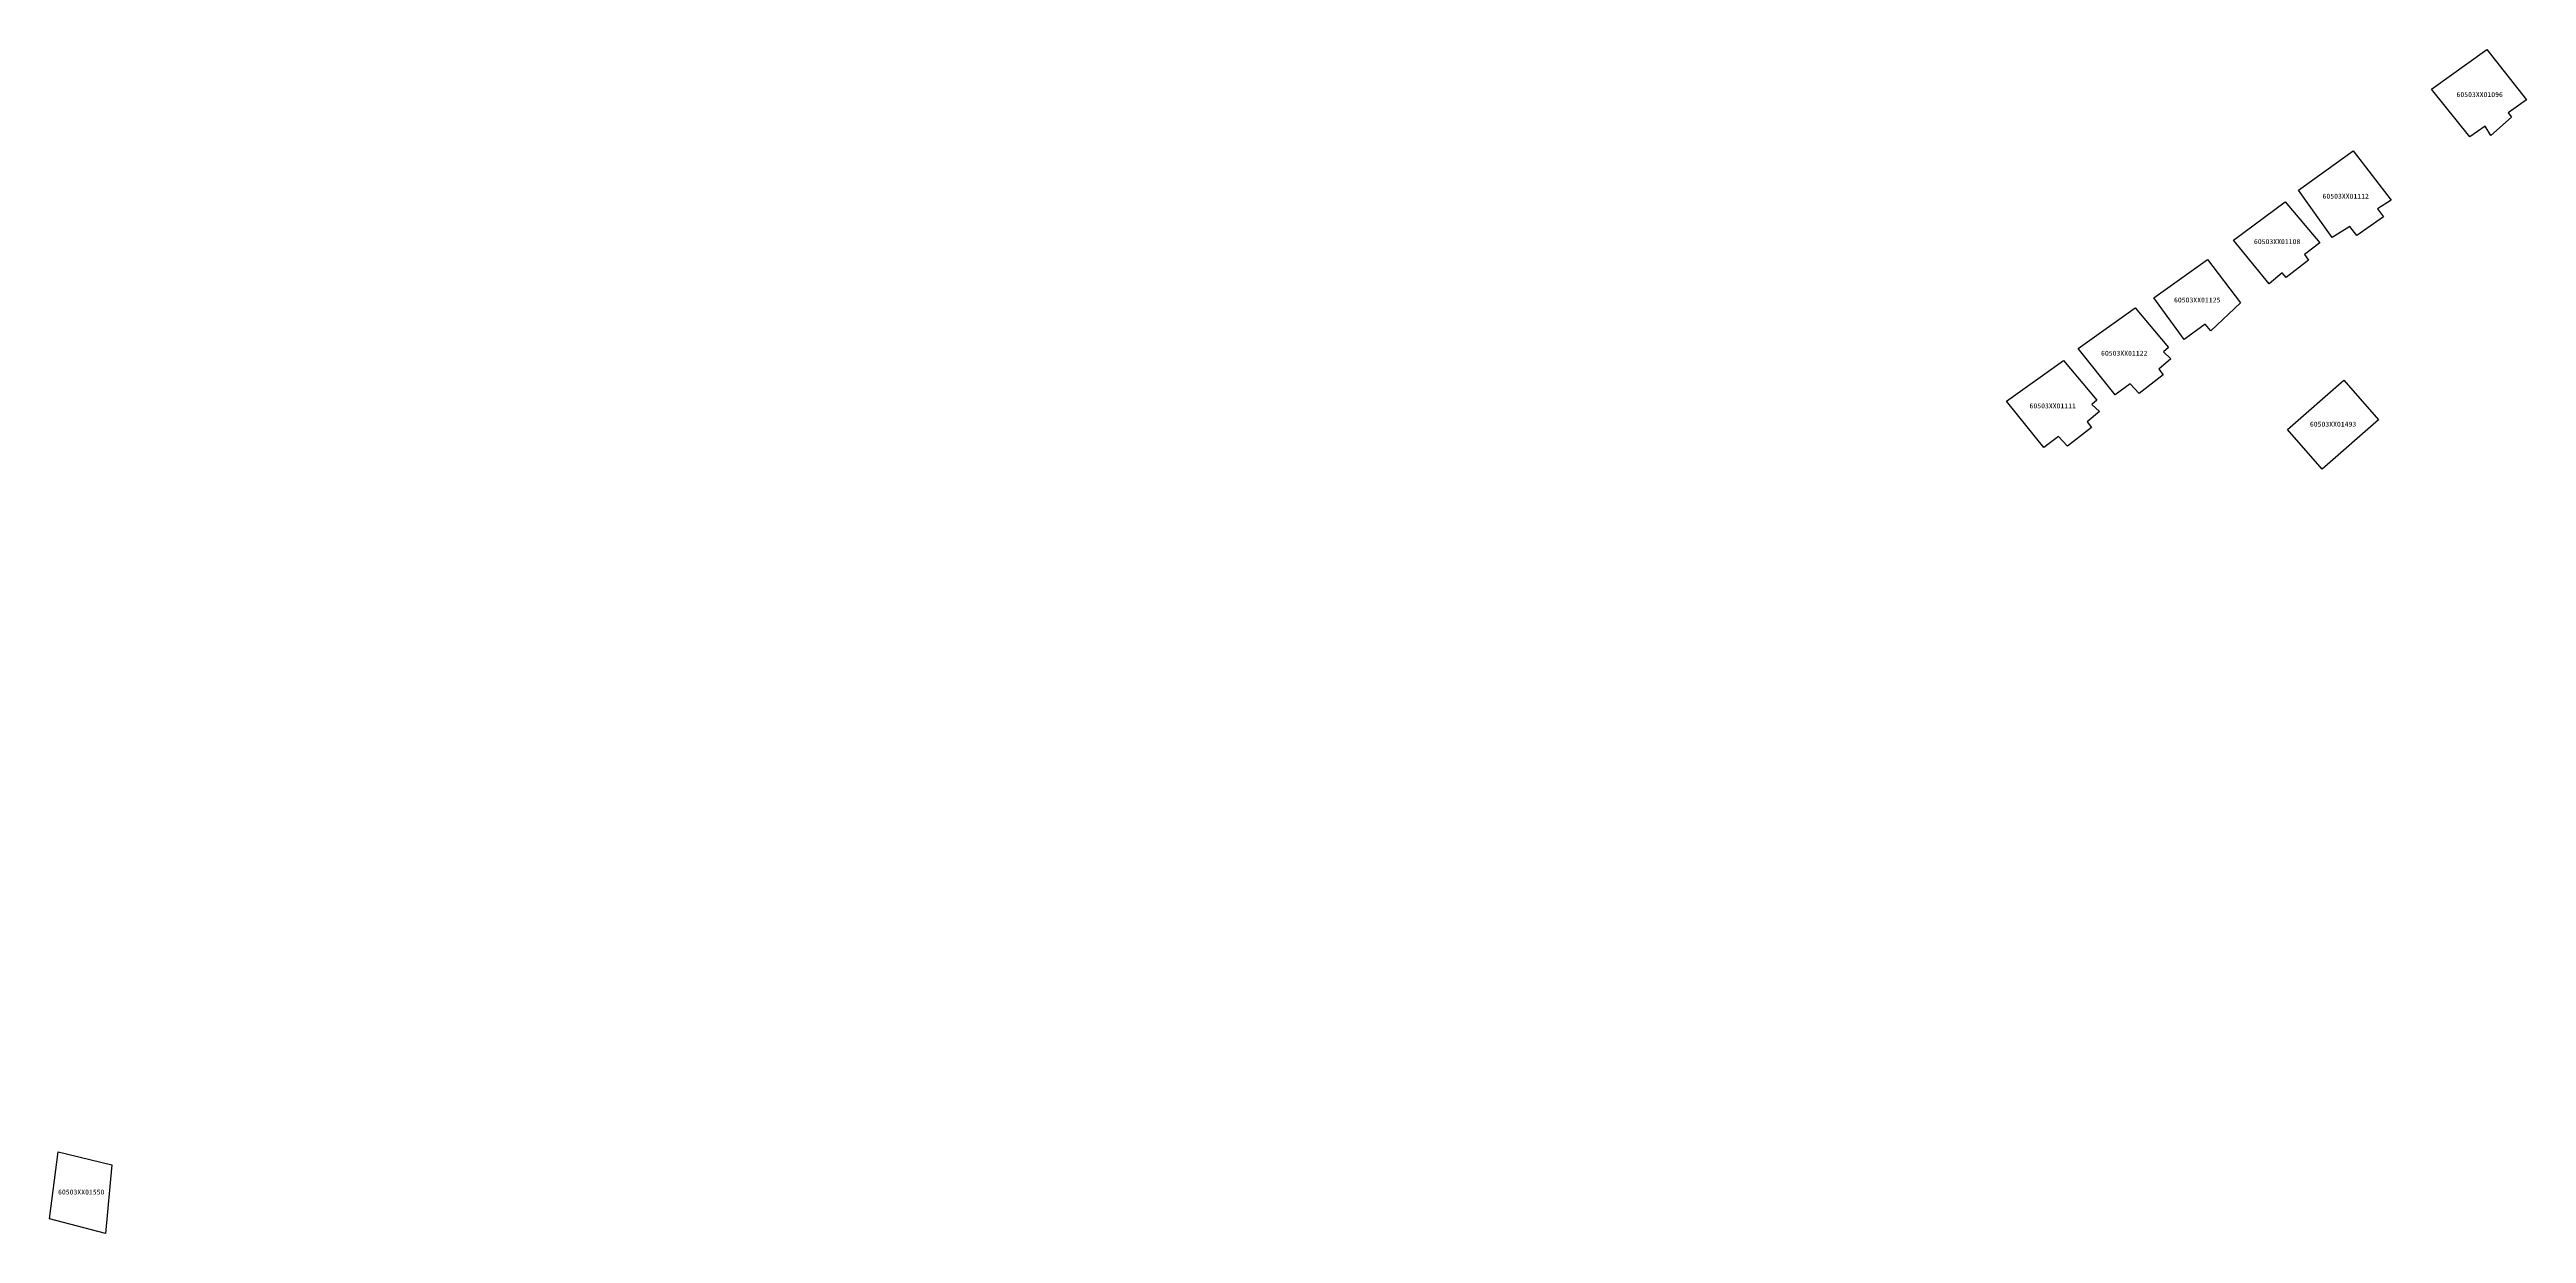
# Model space of a CAD drawing. Header units: inches. Extents: x 95398 to 167335, y 13830 to 47722.
# Drawn here: x 129132.9 to 129591.7, y 45360.7 to 45580.2 of the extents above; entities that cross this region are included whole.
import ezdxf
from ezdxf.enums import TextEntityAlignment as Align

# ---------------------------------------------------------------- set-up
doc = ezdxf.new("R2010")
doc.units = ezdxf.units.IN
doc.header["$MEASUREMENT"] = 0
doc.layers.add('一级水源保护区', color=7, linetype='Continuous')
doc.layers.add('一级水源保护区内违法建筑', color=7, linetype='Continuous')
doc.styles.add('宋体', font='')
doc.styles.get('宋体').set_extended_font_data('宋体')

msp = doc.modelspace()

# ---------------------------------------------------------------- linework, layer by layer
at = {"layer": '一级水源保护区', "color": 1, "linetype": 'Continuous', "lineweight": 25}
for points in [[(129588.9115, 45567.6183), (129585.0737, 45564.2485), (129584.0271, 45565.9915), (129581.2359, 45564.0161), (129574.1419, 45572.8475), (129584.3759, 45580.1681), (129591.7025, 45570.8719), (129588.3299, 45568.4319)], [(129565.2317, 45549.1379), (129560.2511, 45545.7279), (129558.9599, 45547.3867), (129555.7317, 45545.3593), (129549.4599, 45554.1143), (129559.6055, 45561.3951), (129566.6151, 45552.2713), (129564.1249, 45550.6125)], [(129551.3315, 45541.1037), (129547.1619, 45537.8877), (129546.4305, 45538.7649), (129544.0165, 45536.7183), (129537.4331, 45544.8313), (129547.0157, 45551.9213), (129553.4529, 45544.3197), (129550.6001, 45542.2001)], [(129538.7499, 45533.2099), (129533.2635, 45528.0205), (129532.1663, 45529.2631), (129528.2895, 45526.4125), (129522.6569, 45534.1601), (129532.6053, 45541.2499)], [(129524.3843, 45519.8931), (129519.9263, 45516.4211), (129518.2873, 45518.1899), (129515.5337, 45516.1591), (129508.6499, 45524.7409), (129519.2051, 45532.2743), (129525.3677, 45524.9373), (129524.4499, 45524.1513), (129525.8267, 45522.8409), (129523.5975, 45520.9413)], [(129511.1411, 45510.1323), (129506.6831, 45506.6605), (129505.0439, 45508.4293), (129502.2905, 45506.3985), (129495.4067, 45514.9801), (129505.9619, 45522.5135), (129512.1245, 45515.1767), (129511.2067, 45514.3905), (129512.5835, 45513.0803), (129510.3545, 45511.1805)], [(129564.3121, 45511.5631), (129553.8771, 45502.3861), (129547.4449, 45509.7151), (129557.8611, 45518.8941)], [(129144.4173, 45373.4811), (129143.2289, 45360.7419), (129132.8565, 45363.4409), (129134.4771, 45375.8561)]]:
    msp.add_lwpolyline(points, close=True, dxfattribs=at)

# ---------------------------------------------------------------- texts
at = {"layer": '一级水源保护区内违法建筑', "color": 18, "true_color": 0x000000, "style": '宋体'}
for s, p in [('60503XX01096', (129583.0375, 45571.0952)), ('60503XX01112', (129558.2191, 45552.2587)), ('60503XX01108', (129545.5161, 45543.8334)), ('60503XX01125', (129530.7056, 45533.0194)), ('60503XX01122', (129517.1863, 45523.154)), ('60503XX01111', (129503.9431, 45513.3933)), ('60503XX01493', (129555.8779, 45510.0051)), ('60503XX01550', (129138.7275, 45367.6944))]:
    msp.add_text(s, height=0.914402, dxfattribs=at).set_placement(p, align=Align.BOTTOM_CENTER)

doc.saveas('drawing.dxf')
